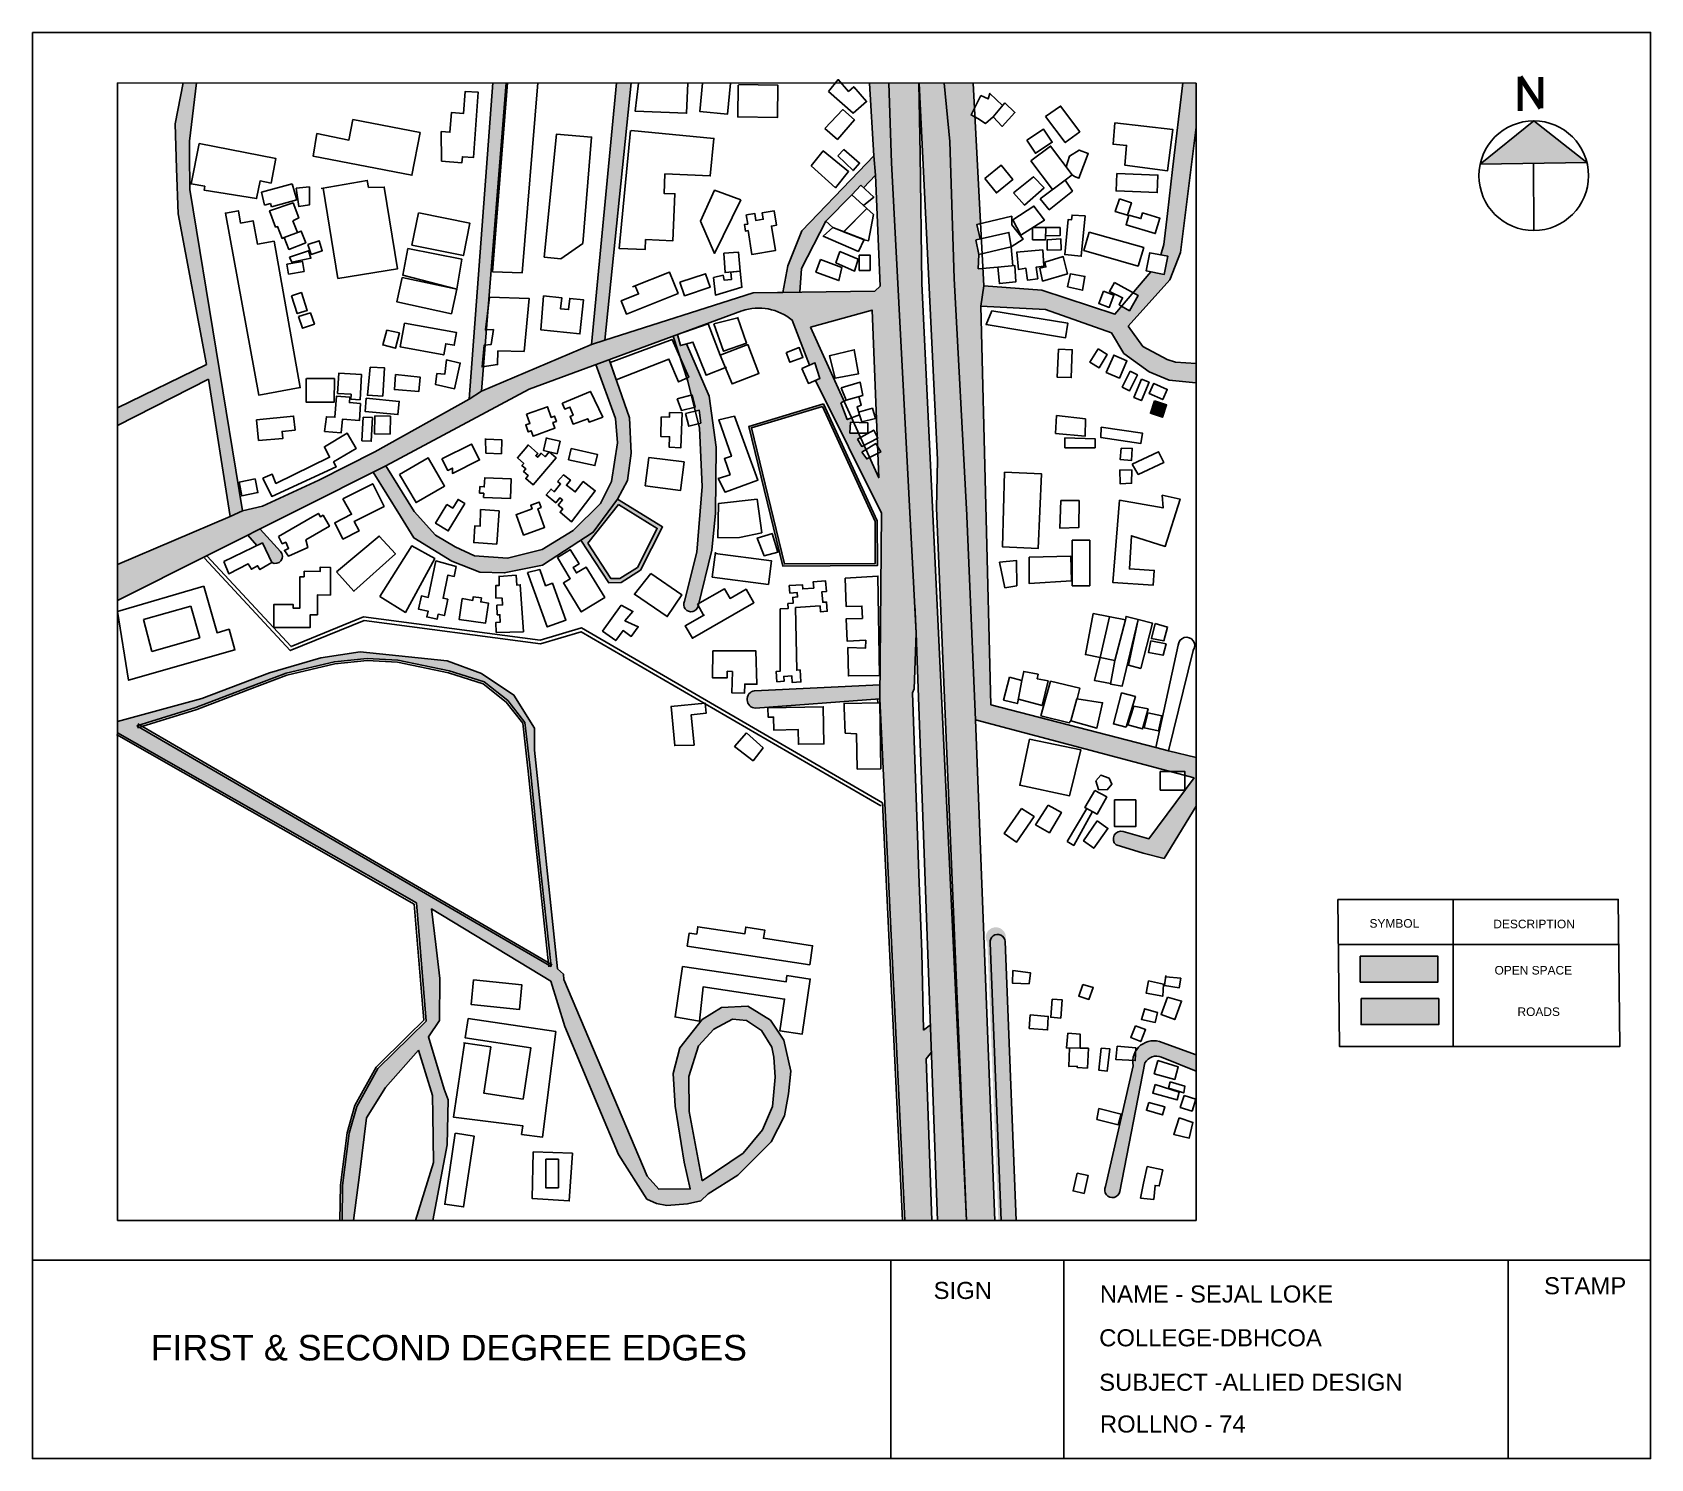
# Model space of a CAD drawing. Header units: millimetres. Extents: x -75360 to 914439, y -5036 to 71141.
# Drawn here: x 633094 to 671004, y -4400 to 29032 of the extents above; entities that cross this region are included whole.
import ezdxf

# ---------------------------------------------------------------- set-up
doc = ezdxf.new("R2010")
doc.units = ezdxf.units.MM
doc.styles.get("Standard").update_dxf_attribs({"font": 'arial.ttf'})

msp = doc.modelspace()

# ---------------------------------------------------------------- texts
at = {"attachment_point": 1}
for s, insert, char_height in [('SYMBOL', (664419, 8246), 200), ('DESCRIPTION', (667320, 8232), 200), ('OPEN SPACE', (667348, 7148), 200), (' ROADS', (667808, 6176), 200), ('SIGN', (654207, -257), 400), ('NAME - SEJAL LOKE', (658102, -340), 400), ('STAMP', (668508, -147), 400), ('FIRST & SECOND DEGREE EDGES', (635863, -1499), 600), ('COLLEGE-DBHCOA', (658086, -1367), 400), ('SUBJECT -ALLIED DESIGN', (658086, -2409), 400), ('ROLLNO - 74', (658102, -3388), 400)]:
    msp.add_mtext(s, dxfattribs=dict(at, insert=insert, char_height=char_height))

# ---------------------------------------------------------------- hatches: boundary and pattern name
at = {"true_color": 0xf8f6b0}
h = msp.add_hatch(color=51, dxfattribs=at)
h.dxf.hatch_style = 1
h.paths.add_polyline_path([(636780, 25351), (636778, 26190), (636777, 26478), (636935, 27848), (636623, 27848), (636440, 26889), (636473, 25842), (636506, 24777), (637171, 21248), (635090, 20227), (635090, 19814), (637216, 20904), (637730, 17686), (638014, 17815)])
h.paths.add_polyline_path([(638428, 17390), (638140, 17246), (638354, 17001), (638483, 17063), (638703, 16603, 0.844105), (638908, 16865)])
h = msp.add_hatch(color=51, dxfattribs=at)
h.dxf.hatch_style = 1
h.paths.add_polyline_path([(656744, 22991), (655384, 23089), (655313, 22614), (656825, 22539), (658371, 21990), (658663, 21505), (659255, 21071), (659726, 20877), (660354, 20813), (660354, 21271), (659877, 21301), (659676, 21362), (659112, 21670), (658764, 22144), (659740, 23233), (659994, 23869), (660354, 26808), (660354, 27840), (660043, 27840), (659806, 25814), (659685, 24785), (659600, 24058), (659531, 23816), (659694, 23784), (659610, 23358), (659296, 23420), (658880, 22928), (658999, 22862), (658793, 22508), (658614, 22612), (658456, 22424)])
h.paths.add_polyline_path([(647120, 19172), (647086, 19998), (646603, 21360), (646291, 21245), (646756, 19979), (646805, 19413), (646659, 18505), (646402, 17992), (645762, 17353), (645040, 16907), (644221, 16704), (643450, 16762), (642999, 16975), (642539, 17246), (642037, 17804), (641371, 18871), (641080, 18725), (641714, 17693), (642027, 17182), (642924, 16639), (643575, 16382), (644149, 16362), (645048, 16542), (646235, 17315), (646799, 18092), (647032, 18524)])
h.paths.add_polyline_path([(649114, 19309), (648949, 20502), (648421, 21730), (648275, 21688), (648204, 21949), (648108, 21913), (648277, 21390), (648472, 20947), (648425, 20926), (648447, 20858), (648529, 20527), (648549, 20532), (648621, 20247), (648599, 20242), (648621, 20153), (648715, 20176), (648750, 19874), (648694, 19859), (648720, 19753), (648785, 18390), (648660, 16848), (648370, 15702, 1.121354), (648695, 15585), (648672, 15625), (648710, 15646), (649008, 16897), (649094, 17763)])
h.paths.add_polyline_path([(652949, 13741), (650008, 13598, 0.910234), (650036, 13192), (652946, 13409)])
h.paths.add_polyline_path([(645541, 6834), (645533, 6956), (645396, 7078), (644856, 12208), (644856, 12724), (644373, 13497), (643618, 14006), (642808, 14300), (640775, 14512), (639849, 14372), (638650, 14016), (637061, 13419), (635090, 12877), (635090, 12614), (642089, 8626), (642316, 5855), (641933, 5479), (641189, 4748), (640693, 3857), (640514, 3230), (640359, 2006), (640350, 1185), (640618, 1185), (640755, 2254), (640925, 3586), (641367, 4299), (642142, 5174), (642468, 4113), (642476, 3656), (642494, 2542), (642070, 1185), (642479, 1185), (642809, 2959), (642838, 4009), (642740, 4260), (642370, 5484), (642634, 5867), (642643, 6853), (642547, 7652), (642446, 8486), (645236, 6789), (645564, 5727), (646365, 3823), (646827, 2726), (647490, 1685), (647716, 1584), (647956, 1536), (648441, 1570), (648754, 1646), (648922, 1810), (649623, 2242), (650402, 3024), (650713, 3637), (650808, 4150), (650861, 4681), (650699, 5413), (650388, 5877), (649852, 6206), (649238, 6173), (648783, 5892), (648261, 5233), (648108, 4630), (648154, 3859), (648360, 2553), (648507, 1921), (647768, 1913), (647493, 2218)])
h.paths.add_polyline_path([(645246, 7132), (635542, 12780), (636926, 13204), (638172, 13682), (639040, 14015), (640171, 14280), (640933, 14358), (641654, 14317), (642859, 14067), (643679, 13806), (644233, 13367), (644630, 12855), (644760, 11719), (644922, 10133)], flags=16)
h.paths.add_polyline_path([(648472, 4559), (648696, 5277), (649058, 5665), (649494, 5899), (649824, 5867), (650178, 5638), (650416, 5243), (650463, 5007), (650492, 4545), (650432, 3858), (650202, 3311), (649743, 2764), (648786, 2110), (648483, 3738)], flags=16)
h.paths.add_polyline_path([(644191, 27845), (643884, 27846), (643326, 20435), (643619, 20625), (643664, 21194), (643630, 21188), (643681, 21700), (643704, 21703), (643733, 22058), (643708, 22057), (643780, 22653)])
h.paths.add_polyline_path([(647124, 27845), (646778, 27845), (646192, 21712), (646506, 21813)])
h.paths.add_polyline_path([(651685, 24603), (652291, 25224), (652499, 25451), (652566, 25390), (652847, 25687), (652808, 26135), (652458, 25770), (651121, 24377), (650793, 23557), (650675, 22937), (651075, 22942), (651115, 23495)])
at = {"true_color": 0xf7f281}
h = msp.add_hatch(color=51, dxfattribs=at)
h.dxf.hatch_style = 1
h.paths.add_polyline_path([(649715, 22505, -0.25843), (650895, 22286), (651298, 21231), (651427, 21287), (651544, 20919), (651441, 20875), (652984, 17759), (652946, 13409), (653530, 1185), (654163, 1185), (654029, 4973), (654158, 5130), (654134, 5770), (653973, 5640), (653928, 7468), (653861, 9305), (653710, 13553), (653752, 13647), (653800, 14950), (653765, 15615), (653222, 25974), (653154, 27843), (652703, 27843), (652808, 26135), (652847, 25687), (652952, 23081), (652829, 22963), (649980, 22928), (646506, 21813), (646192, 21712), (643619, 20625), (643326, 20435), (641116, 19201), (639801, 18533), (638481, 17925), (638014, 17815), (637730, 17686), (635090, 16556), (635090, 15711), (641371, 18871), (644735, 20672)])
h.paths.add_polyline_path([(651320, 22125), (652764, 22521), (652882, 19564), (652903, 19523), (652884, 19514), (652892, 19326), (652969, 19198), (652898, 19163), (652921, 18593), (652707, 19066), (652641, 19033), (652525, 19195), (652622, 19254), (652576, 19355), (652523, 19328), (652423, 19494), (652494, 19534), (652447, 19639), (652246, 19639), (652256, 19891), (652334, 19889), (652286, 19995), (652182, 19955), (652030, 20345), (652108, 20386)], flags=16)
h.paths.add_polyline_path([(652349, 21594), (652450, 21029), (651898, 20930), (651769, 21449)], flags=0)
h.paths.add_polyline_path([(652043, 20696), (652483, 20833), (652546, 20521), (652161, 20414)], flags=0)
h = msp.add_hatch(color=51, dxfattribs=at)
h.dxf.hatch_style = 1
h.paths.add_polyline_path([(653932, 23144), (653888, 26173), (653864, 27842), (653154, 27843), (653222, 25974), (653800, 14950), (654301, 1185), (654980, 1185)])
h.paths.add_polyline_path([(655189, 12919), (654976, 17876), (654692, 23261), (654588, 26471), (654455, 27842), (653871, 27842), (654101, 23049), (654295, 19014), (654272, 17876), (654980, 1185), (655642, 1185)])
h = msp.add_hatch(color=51, dxfattribs=at)
h.dxf.hatch_style = 1
h.paths.add_polyline_path([(655384, 23089), (655363, 23500), (655253, 23490), (655269, 23827), (655193, 24169), (655295, 24192), (655220, 24530), (655308, 24551), (655179, 27046), (655083, 27095), (655168, 27259), (655137, 27842), (654455, 27842), (654588, 26471), (654692, 23261), (654976, 17876), (655189, 12919), (659744, 11708), (660092, 11708), (660093, 11615), (660308, 11558), (659252, 10129), (658647, 10300, 0.804471), (658480, 9988), (659113, 9796), (659607, 9670), (660354, 10896), (660354, 12036), (659713, 12193), (659412, 12266), (655550, 13269), (655313, 22614)])
at = {"true_color": 0x000000}
h = msp.add_hatch(color=18, dxfattribs=at)
h.dxf.hatch_style = 1
h.paths.add_polyline_path([(668266, 26957), (667010, 25941), (669513, 25983)])
at = {"true_color": 0x139b48}
h = msp.add_hatch(color=114, dxfattribs=at)
h.dxf.hatch_style = 1
h.paths.add_polyline_path([(651629, 20325), (649879, 19796), (650673, 16523), (652891, 16533), (652886, 17581)])
h.paths.add_polyline_path([(651602, 20264), (652836, 17570), (652840, 16584), (650713, 16574), (649940, 19762)], flags=16)
at = {"true_color": 0x000000}
h = msp.add_hatch(color=18, dxfattribs=at)
h.dxf.hatch_style = 1
h.paths.add_polyline_path([(659666, 20301), (659380, 20394), (659285, 20104), (659571, 20010)])
at = {"true_color": 0x139b48}
h = msp.add_hatch(color=114, dxfattribs=at)
h.dxf.hatch_style = 1
h.paths.add_polyline_path([(646799, 18092), (646235, 17315), (645946, 17127), (646595, 16131), (646887, 16139), (647340, 16422), (647859, 17441)])
h.paths.add_polyline_path([(647734, 17406), (647267, 16489), (646858, 16233), (646646, 16227), (646103, 17060), (646823, 17966)], flags=16)
at = {"true_color": 0xf7f281}
h = msp.add_hatch(color=51, dxfattribs=at)
h.dxf.hatch_style = 1
edge = h.paths.add_edge_path()
edge.add_arc((655664, 7820), 235, 338.4623, 572.6701)
edge.add_line((655466, 7693), (655724, 1190))
edge.add_line((655724, 1190), (656138, 1196))
edge.add_line((656138, 1196), (655883, 7733))
h.paths.add_polyline_path([(666040, 6382), (664221, 6382), (664221, 5776), (666040, 5776)])
at = {"true_color": 0x139b48}
h = msp.add_hatch(color=114, dxfattribs=at)
h.dxf.hatch_style = 1
h.paths.add_polyline_path([(666022, 7376), (664203, 7376), (664203, 6770), (666022, 6770)])
at = {"true_color": 0xf8f6b0}
h = msp.add_hatch(color=51, dxfattribs=at)
h.dxf.hatch_style = 1
h.paths.add_polyline_path([(659560, 5355, 0.378446), (658943, 5157), (658930, 4931), (658875, 4935, 0.06348), (658884, 4811), (658234, 1980, 1.147601), (658572, 1864), (659159, 4881, -0.375622), (659546, 5013), (660354, 4682), (660354, 5062)])

# ---------------------------------------------------------------- linework, layer by layer
for p, q in [((635090, 27848), (660354, 27840)), ((635090, 1185), (635090, 27848)), ((660354, 27840), (660354, 1185)), ((652808, 26135), (652847, 25687)), ((638461, 25283), (639183, 25485)), ((639183, 25485), (639288, 25108)), ((638530, 24981), (638461, 25283)), ((639288, 25108), (638694, 24942)), ((638672, 25021), (638530, 24981)), ((638694, 24942), (638672, 25021)), ((655384, 23089), (655313, 22614)), ((649061, 22199), (649620, 22340)), ((646192, 21712), (646506, 21813)), ((637171, 21248), (635090, 20227)), ((637216, 20904), (635090, 19814)), ((643326, 20435), (643619, 20625)), ((652030, 20345), (652161, 20414)), ((646103, 17060), (646823, 17966)), ((637730, 17686), (635090, 16556)), ((637730, 17686), (638014, 17815)), ((637137, 16741), (637184, 16764)), ((635699, 15272), (636809, 15585)), ((636809, 15585), (637019, 14837)), ((635889, 14519), (635699, 15272)), ((637019, 14837), (635889, 14519)), ((659412, 12266), (659713, 12193)), ((653011, 10975), (653015, 10903)), ((666376, 8707), (666376, 5262)), ((663674, 7650), (670244, 7650)), ((660354, 1185), (635090, 1185)), ((633094, 255), (671004, 255)), ((653206, 255), (653206, -4400)), ((657255, 255), (657255, -4400)), ((667668, 255), (667668, -4400))]:
    msp.add_line(p, q)
at = {"color": 18, "lineweight": 211, "true_color": 0x000000}
for p, q in [((667947, 27990), (667947, 27191)), ((667947, 27990), (668431, 27253)), ((668431, 27253), (668431, 27984))]:
    msp.add_line(p, q, dxfattribs=at)
at = {"color": 18, "true_color": 0x000000}
for p, q in [((667010, 25941), (668266, 26957)), ((668266, 26957), (669513, 25983)), ((667010, 25941), (669513, 25983)), ((668261, 25962), (668266, 24388))]:
    msp.add_line(p, q, dxfattribs=at)
for points in [[(633094, 29032), (671004, 29032), (671004, -4400), (633094, -4400)], [(652464, 23812), (652717, 23812), (652717, 23451), (652464, 23451)], [(651602, 20264), (649940, 19762), (650713, 16574), (652840, 16584), (652836, 17570)], [(657455, 17126), (657863, 17126), (657863, 16060), (657455, 16060)], [(659516, 11708), (660092, 11708), (660095, 11270), (659516, 11270)], [(658447, 11041), (658941, 11041), (658941, 10415), (658447, 10415)], [(663674, 8707), (670244, 8707), (670283, 5262), (663712, 5262)], [(664203, 7376), (666022, 7376), (666022, 6770), (664203, 6770)], [(664221, 6382), (666040, 6382), (666040, 5776), (664221, 5776)], [(645121, 2619), (645419, 2619), (645419, 1948), (645121, 1948)]]:
    msp.add_lwpolyline(points, close=True)
for points in [[(637171, 21248), (636506, 24777), (636473, 25842), (636440, 26889), (636623, 27848)], [(636780, 25351), (636778, 26190), (636777, 26478), (636935, 27848)], [(643326, 20435), (643884, 27846)], [(646192, 21712), (643619, 20625), (644191, 27845)], [(643872, 23418), (644565, 23393), (644935, 27845)], [(644227, 27845), (643872, 23418)], [(646192, 21712), (646778, 27845)], [(652829, 22963), (649980, 22928), (646506, 21813), (647124, 27845)], [(647294, 27844), (647217, 27183), (648421, 27134), (648450, 27844)], [(648795, 27844), (648730, 27177), (649377, 27114), (649447, 27844)], [(649632, 27793), (649620, 27051), (650547, 27035), (650559, 27793), (649633, 27808)], [(651121, 24377), (652458, 25770), (652808, 26135), (652703, 27843)], [(651742, 27649), (651974, 27924), (652213, 27649), (652335, 27755), (652637, 27408), (652326, 27138), (651742, 27649)], [(654301, 1185), (653800, 14950), (653222, 25974), (653154, 27843)], [(654980, 1185), (653932, 23144), (653888, 26173), (653864, 27842)], [(653871, 27842), (654101, 23049), (654295, 19014), (654272, 17876), (654980, 1185)], [(654455, 27842), (654588, 26471), (654692, 23261), (654977, 17857)], [(655384, 23089), (655137, 27842)], [(659531, 23816), (659600, 24058), (659685, 24785), (659806, 25814), (660044, 27845)], [(642680, 26011), (643156, 25976), (643167, 26115), (643427, 26096), (643539, 27626), (643233, 27648), (643195, 27130), (642911, 27151), (642877, 26691), (642672, 26706), (642680, 26011)], [(655317, 27550), (655083, 27095), (655242, 27013), (655426, 26897), (655599, 27052)], [(655317, 27550), (655483, 27472), (655524, 27600), (655821, 27314)], [(655875, 27377), (656113, 27151), (655809, 26829), (655599, 27052), (655875, 27377)], [(656826, 27058), (657183, 27303), (657632, 26704), (657291, 26448), (656826, 27058)], [(639758, 26662), (639674, 26129), (641985, 25682), (642178, 26682), (640603, 26986), (640511, 26505), (639758, 26662)], [(651657, 26779), (651952, 26522), (652353, 26983), (652081, 27220), (651657, 26779)], [(645084, 23764), (645470, 23726), (645992, 24086), (646193, 26577), (645372, 26644), (645084, 23764)], [(647120, 26734), (649061, 26545), (648976, 25666), (647911, 25712), (647891, 25258), (648148, 25247), (648100, 24147), (647459, 24176), (647448, 23942), (646839, 23969), (647107, 26735)], [(656390, 26501), (656783, 26761), (656985, 26457), (656592, 26197), (656390, 26501)], [(658450, 26913), (658410, 26408), (658727, 26383), (658690, 25918), (659687, 25788), (659813, 26751), (658450, 26913)], [(659994, 23869), (660354, 26808)], [(636998, 26430), (638798, 26074), (638685, 25499), (638429, 25550), (638347, 25134), (637116, 25334), (637131, 25426), (636810, 25478), (636998, 26430)], [(651339, 25903), (651620, 26251), (652215, 25770), (651907, 25388), (651339, 25903)], [(651966, 26141), (652107, 26285), (652471, 25966), (652320, 25793), (651966, 26141)], [(656487, 26022), (656947, 26365), (657451, 25689), (657285, 25568)], [(657311, 25876), (657389, 26131), (657617, 26273), (657828, 26194), (657612, 25614), (657510, 25652), (657451, 25689)], [(655404, 25608), (655786, 25919), (656060, 25580), (655678, 25270), (655404, 25608)], [(656487, 26022), (656995, 25350)], [(639276, 25382), (639585, 25408), (639585, 24988), (639336, 24952), (639276, 25382)], [(639861, 25369), (640940, 25563), (640970, 25398), (641336, 25404), (641649, 23492), (640250, 23263), (639904, 25376)], [(652499, 25451), (652291, 25224)], [(652499, 25451), (652809, 25170), (652568, 24970)], [(652566, 25390), (652847, 25687), (652952, 23081), (652829, 22963)], [(656080, 25271), (656546, 25649), (656796, 25391), (656336, 24985), (656080, 25271)], [(656705, 25132), (656917, 24872), (657458, 25312), (657285, 25568), (656705, 25132)], [(658498, 25727), (658482, 25315), (659447, 25276), (659463, 25686), (658498, 25727)], [(643326, 20435), (641116, 19201), (639801, 18533), (638481, 17925), (638014, 17815), (636780, 25351)], [(638993, 24221), (638942, 24202), (638837, 24480), (638793, 24466), (638651, 24848), (639201, 25032), (639334, 24682), (639198, 24617)], [(649692, 25105), (649073, 23852), (648747, 24608), (649077, 25329), (649692, 25105)], [(652291, 25224), (652643, 24902), (652102, 24360), (651844, 24460), (651685, 24603), (652291, 25224)], [(658559, 25126), (658841, 25038), (658749, 24743), (658461, 24832), (658559, 25126)], [(638756, 24139), (639370, 20705), (638396, 20530), (637617, 24794), (637919, 24849), (637972, 24562), (638265, 24615), (638365, 24069), (638756, 24139)], [(642147, 24801), (643345, 24558), (643191, 23799), (641986, 24044), (642139, 24802)], [(649825, 24756), (650015, 24786), (650041, 24625), (650217, 24653), (650193, 24805), (650469, 24849), (650523, 24510), (650408, 24491), (650500, 23915), (649948, 23827), (649859, 24384), (649798, 24375), (649774, 24525), (649852, 24537), (649817, 24754)], [(652643, 24902), (652795, 24765), (652683, 24147), (652579, 24166), (652097, 24354), (652643, 24902)], [(656022, 24006), (656301, 24183), (656042, 24523), (656037, 24721), (655220, 24530), (655295, 24192)], [(656060, 24638), (656556, 24959), (656802, 24627), (656252, 24280), (656060, 24638)], [(657759, 24730), (657664, 23785), (657279, 23823), (657362, 24648), (657439, 24640), (657450, 24748), (657759, 24730)], [(658784, 24750), (659063, 24666), (659103, 24798), (659509, 24675), (659400, 24315), (658715, 24522), (658784, 24750)], [(638993, 24221), (639103, 23943), (639499, 24100), (639391, 24372), (638993, 24221)], [(639198, 24617), (639303, 24338)], [(649980, 22928), (650675, 22937), (650793, 23557), (651121, 24377)], [(651075, 22942), (651115, 23495), (651685, 24603)], [(651844, 24460), (652582, 24173), (652446, 23899), (651622, 24251), (651844, 24460)], [(655200, 24171), (655971, 24343), (656022, 24006), (655269, 23827), (655193, 24169)], [(656527, 24454), (656524, 24172), (656830, 24169), (656833, 24456), (656527, 24454)], [(656831, 24263), (657172, 24272), (657169, 24455), (656833, 24456)], [(657854, 24346), (657727, 23917), (658998, 23554), (659131, 23986), (657854, 24346)], [(639120, 23762), (639170, 23648), (639620, 23737), (639559, 23914), (639120, 23762)], [(639545, 24062), (639809, 24148), (639886, 23911), (639628, 23827), (639545, 24062)], [(641890, 23968), (641773, 23339), (643037, 23016), (643158, 23712), (641890, 23968)], [(652009, 23897), (652437, 23714), (652355, 23438), (651918, 23632), (652009, 23897)], [(656022, 24006), (656061, 23560)], [(656149, 23878), (656765, 23934), (656787, 23551), (656608, 23526), (656646, 23256), (656409, 23223), (656370, 23501), (656194, 23476), (656157, 23878)], [(656864, 24172), (656869, 23928), (657197, 23936), (657191, 24192), (656864, 24172)], [(639055, 23601), (639095, 23367), (639459, 23429), (639419, 23663), (639055, 23601)], [(649291, 23860), (649633, 23883), (649676, 23434), (649323, 23400), (649291, 23860)], [(651560, 23706), (651451, 23411), (651987, 23214), (652058, 23520), (651560, 23706)], [(655253, 23490), (655269, 23827)], [(655253, 23490), (655715, 23531)], [(655709, 23529), (656113, 23564), (656131, 23182), (655749, 23142), (655715, 23529)], [(656812, 23648), (657245, 23776), (657341, 23369), (656759, 23201), (656693, 23503), (656837, 23534), (656812, 23648)], [(658764, 22144), (659740, 23233), (659994, 23869)], [(659271, 23870), (659187, 23441), (659610, 23358), (659694, 23784), (659270, 23867)], [(641756, 23287), (641630, 22719), (642909, 22435), (643037, 23016), (641756, 23287)], [(647149, 23064), (648019, 23412), (648219, 22912), (647012, 22430), (646889, 22739), (647294, 22901), (647218, 23091)], [(648264, 23179), (648371, 22857), (648969, 23056), (648864, 23372), (648264, 23179)], [(649048, 23287), (649273, 23340), (649301, 23220), (649470, 23238), (649453, 23411), (649676, 23434), (649715, 23056), (649094, 22874), (649048, 23287)], [(655384, 23089), (656744, 22991), (658456, 22424), (659296, 23420)], [(657411, 23378), (657346, 23070), (657696, 22987), (657751, 23313), (657410, 23371)], [(658445, 23167), (658324, 22960), (658634, 22812), (658555, 22646), (658793, 22508), (658999, 22862), (658445, 23167)], [(639164, 22858), (639397, 22933), (639533, 22515), (639300, 22439), (639164, 22858)], [(643801, 22828), (644732, 22793), (644612, 21553), (643999, 21564), (643993, 21246), (643630, 21188), (643681, 21700), (643844, 21719), (643894, 22064), (643708, 22057), (643801, 22828)], [(645068, 22855), (645496, 22811), (645469, 22551), (645655, 22532), (645682, 22796), (646002, 22764), (645921, 21963), (645007, 22056), (645068, 22855)], [(658187, 22963), (658077, 22679), (658321, 22585), (658432, 22871), (658187, 22963)], [(649711, 22503), (644735, 20672), (641371, 18871), (635090, 15711)], [(639328, 22374), (639425, 22097), (639700, 22193), (639608, 22457), (639328, 22374)], [(651320, 22125), (652764, 22521), (652921, 18593), (651320, 22125)], [(655550, 13269), (655313, 22614), (656825, 22539), (658371, 21990), (658663, 21505), (659255, 21071), (659726, 20877), (660350, 20813)], [(655568, 22508), (657354, 22212), (657298, 21873), (655438, 22181), (655568, 22508)], [(641399, 22053), (641693, 21991), (641599, 21629), (641300, 21706), (641399, 22053)], [(641815, 22219), (641712, 21658), (642732, 21471), (642779, 21732), (642976, 21696), (643030, 21995), (641815, 22217)], [(649210, 21467), (649853, 21715), (650115, 21036), (649484, 20793), (649210, 21467), (648929, 22196), (648204, 21949), (648275, 21688), (648568, 21771), (648875, 20993), (649355, 21185)], [(649616, 22353), (649821, 21747), (649287, 21558), (649061, 22199)], [(658764, 22144), (659112, 21670), (659676, 21362), (659877, 21301), (660354, 21271)], [(646627, 21290), (648081, 21833), (648472, 20947), (648230, 20839), (648005, 21375), (646771, 20884), (646627, 21290)], [(650759, 21531), (651058, 21643), (651145, 21411), (650841, 21298), (650754, 21530)], [(658060, 21614), (657867, 21301), (658082, 21168), (658274, 21479), (658059, 21612)], [(641080, 18725), (641714, 17693), (642027, 17182), (642924, 16639), (643575, 16382), (644149, 16362), (645048, 16542), (646235, 17315), (646799, 18092), (647032, 18524), (647120, 19172), (647086, 19998), (646603, 21360)], [(646291, 21245), (646756, 19979), (646805, 19413), (646659, 18505), (646402, 17992), (645762, 17353), (645040, 16907), (644221, 16704), (643450, 16762), (642999, 16975), (642539, 17246), (642037, 17804), (641371, 18871)], [(642572, 21037), (642754, 21016), (642793, 21353), (643118, 21280), (642983, 20678), (642537, 20778), (642567, 21038)], [(651118, 21152), (651427, 21287), (651544, 20919), (651274, 20804), (651118, 21152)], [(651761, 21447), (652349, 21594), (652450, 21029), (651898, 20930), (651769, 21449)], [(657136, 21605), (657454, 21593), (657431, 20941), (657100, 20953), (657136, 21605)], [(658419, 21445), (658252, 21062), (658560, 20928), (658736, 21330), (658426, 21466), (658419, 21445)], [(637730, 17686), (637216, 20904)], [(639512, 20921), (640170, 20918), (640167, 20364), (639505, 20367), (639508, 20921)], [(640238, 20568), (640562, 20548), (640554, 20434), (640770, 20420), (640806, 21009), (640273, 21042), (640238, 20568)], [(641007, 21187), (641339, 21169), (641302, 20505), (640944, 20525), (641007, 21187)], [(641603, 21014), (641577, 20658), (642151, 20615), (642176, 20953), (641603, 21014)], [(652946, 13409), (652984, 17759), (651441, 20875)], [(658811, 21087), (658625, 20718), (658797, 20631), (658983, 21002), (658811, 21089)], [(659077, 20900), (658898, 20475), (659074, 20401), (659254, 20830), (659079, 20903)], [(640782, 20336), (640521, 20353), (640530, 20481), (640216, 20502), (640183, 20009), (639984, 20023), (639936, 19678)], [(645510, 20342), (646168, 20615), (646457, 20013), (646134, 19895), (646106, 19973), (645762, 19848), (645691, 20027), (645762, 20056), (645685, 20249), (645564, 20201), (645507, 20340)], [(648199, 20443), (648549, 20532), (648621, 20247), (648297, 20165), (648199, 20443)], [(652030, 20345), (652182, 19955), (652467, 20066), (652414, 20253), (652510, 20296), (652455, 20496)], [(652043, 20696), (652483, 20833), (652546, 20521), (652161, 20414), (652043, 20696)], [(659365, 20809), (659257, 20566), (659575, 20426), (659680, 20664), (659363, 20804)], [(639936, 19678), (640331, 19647), (640356, 19962), (640754, 19931), (640782, 20336)], [(640911, 20455), (641688, 20381), (641659, 20071), (640892, 20144), (640911, 20455)], [(644673, 20081), (645158, 20257), (645249, 20008), (645326, 20036), (645370, 19914), (645289, 19884), (645337, 19753), (644824, 19566), (644778, 19692), (644711, 19668), (644651, 19831), (644749, 19866), (644673, 20081)], [(647829, 20017), (648019, 20011), (648023, 20120), (648313, 20111), (648287, 19296), (648013, 19305), (648021, 19554), (647814, 19561), (647828, 20017)], [(648392, 20096), (648472, 19799), (648750, 19874), (648715, 20176), (648392, 20096)], [(651629, 20325), (649879, 19796), (650673, 16523), (652891, 16533), (652886, 17581), (651629, 20325)], [(652467, 20066), (652523, 19906), (652847, 19983), (652775, 20220), (652449, 20129)], [(659380, 20394), (659285, 20104), (659571, 20010), (659666, 20301), (659380, 20394)], [(638348, 19948), (639212, 20039), (639247, 19710), (638945, 19678), (638962, 19512), (638393, 19467), (638342, 19947)], [(640843, 20014), (641060, 20002), (641031, 19449), (640815, 19461), (640843, 20014)], [(641117, 20040), (641483, 20032), (641474, 19614), (641106, 19622), (641115, 20040)], [(649438, 18657), (649161, 18572), (649321, 18255), (650089, 18536), (649541, 20034), (649173, 19947), (649470, 19095), (649308, 19040), (649438, 18657)], [(652256, 19891), (652246, 19639), (652669, 19638), (652669, 19878), (652256, 19891)], [(657087, 20054), (657064, 19632), (657756, 19566), (657765, 19971), (657087, 20054)], [(658136, 19775), (658124, 19537), (659064, 19396), (659100, 19638), (658136, 19775)], [(638494, 18586), (638709, 18676), (638799, 18461), (640056, 19072), (639936, 19320), (640468, 19638), (640681, 19281), (640151, 18965), (640214, 18851), (638701, 18154), (638494, 18586)], [(642686, 19034), (642823, 18762), (642934, 18817), (642935, 18693), (643569, 19010), (643383, 19382), (642686, 19034)], [(643714, 19494), (644095, 19478), (644082, 19156), (643719, 19170), (643711, 19513)], [(644676, 19317), (644456, 19059), (644607, 18929), (644564, 18878), (644653, 18802), (644600, 18740), (644712, 18644), (644651, 18572), (644825, 18423), (645365, 19057), (645199, 19198), (645103, 19086), (645010, 19165), (644932, 19073), (644887, 19108), (644935, 19162), (644711, 19362), (644676, 19317)], [(645140, 19534), (645069, 19229), (645387, 19155), (645455, 19449), (645137, 19523)], [(652423, 19494), (652523, 19328), (652903, 19523), (652806, 19711), (652423, 19494)], [(652525, 19195), (652851, 19392), (652969, 19198), (652641, 19033), (652525, 19195)], [(657282, 19531), (657282, 19296), (657989, 19296), (657989, 19505), (657282, 19531)], [(641697, 18671), (642365, 19059), (642749, 18397), (642081, 18009), (641697, 18671)], [(645713, 19281), (645654, 19013), (646274, 18878), (646330, 19140), (645713, 19281)], [(647539, 19069), (648363, 18963), (648278, 18297), (647452, 18403), (647538, 19069)], [(658597, 19289), (658579, 19016), (658843, 18998), (658862, 19280), (658597, 19289)], [(658859, 18912), (659000, 18669), (659597, 18947), (659478, 19201), (658859, 18912)], [(643690, 18599), (643681, 18379), (643577, 18383), (643571, 18232), (643669, 18228), (643665, 18131), (644291, 18105), (644311, 18563), (643690, 18589)], [(645399, 18504), (645468, 18448), (645319, 18265), (645244, 18327), (645132, 18190), (645356, 18007), (645451, 18124), (645514, 18073), (645413, 17950), (645520, 17862), (645455, 17783), (645726, 17561), (646279, 18288), (645998, 18501), (645813, 18258), (645605, 18416), (645698, 18538), (645538, 18659), (645399, 18504)], [(655866, 18723), (656738, 18681), (656654, 16930), (655821, 16970), (655866, 18723)], [(658568, 18778), (658851, 18772), (658845, 18463), (658574, 18451), (658568, 18778)], [(637942, 18487), (638313, 18563), (638379, 18244), (637998, 18165), (637942, 18487)], [(640363, 18097), (641067, 18450), (641332, 17921), (640634, 17570), (640748, 17345), (640368, 17154), (640176, 17537), (640573, 17736), (640363, 18097)], [(642801, 17965), (642942, 17879), (643066, 18083), (643224, 17987), (642835, 17346), (642539, 17525), (642801, 17965)], [(643593, 17844), (644026, 17814), (643972, 17036), (643433, 17074), (643460, 17467), (643587, 17458), (643593, 17844)], [(644420, 17724), (644800, 17866), (644769, 17949), (644965, 18022), (645011, 17896), (644936, 17866), (645095, 17427), (644603, 17248), (644428, 17727)], [(646799, 18092), (647859, 17441), (647340, 16422), (646887, 16139), (646595, 16131), (645946, 17127)], [(646823, 17966), (647734, 17406), (647267, 16489), (646858, 16233), (646646, 16227), (646103, 17060)], [(649154, 17180), (649658, 17193), (650180, 17304), (650072, 18089), (649164, 17986), (649154, 17180)], [(654976, 17876), (655189, 12919)], [(657191, 18061), (657614, 18056), (657607, 17422), (657166, 17407), (657191, 18061)], [(658561, 18068), (659581, 17884), (659562, 18181), (659982, 18091), (659633, 16983), (658839, 17233), (658792, 16454), (659374, 16419), (659353, 16077), (658408, 16134), (658561, 18068)], [(638863, 17217), (638946, 17043), (639029, 17082), (639097, 16937), (638997, 16890), (639097, 16750), (639549, 16957), (639503, 17135), (640053, 17454), (639903, 17712), (639842, 17677), (639796, 17757), (639660, 17678), (638863, 17217)], [(637578, 16629), (638483, 17063), (638703, 16603), (638423, 16438), (638368, 16531), (638225, 16447), (638151, 16573), (637695, 16340), (637578, 16629)], [(638354, 17001), (638140, 17246)], [(640215, 16386), (640625, 15931), (641597, 16806), (641220, 17225), (640215, 16386)], [(650430, 17287), (650075, 17179), (650234, 16763), (650559, 16851), (650426, 17285)], [(641234, 15810), (641831, 15435), (642522, 16699), (641980, 16996), (641234, 15810)], [(645696, 16909), (645902, 16572), (645762, 16487), (645840, 16361), (646065, 16499), (646502, 15786), (645951, 15448), (645534, 16127), (645696, 16226), (645393, 16720), (645697, 16907)], [(649096, 16849), (649020, 16262), (650338, 16090), (650411, 16643), (649092, 16815)], [(656442, 16732), (657419, 16757), (657434, 16177), (656448, 16111), (656442, 16732)], [(639458, 16403), (639835, 16392), (639839, 16497), (640080, 16488), (640077, 15843), (639771, 15845), (639771, 15381), (639604, 15381), (639604, 15082), (638754, 15082), (638754, 15623), (639201, 15623), (639201, 15538), (639362, 15538), (639362, 16273), (639460, 16273), (639458, 16403)], [(643024, 16509), (642976, 16280), (642829, 16311), (642714, 15766), (642826, 15743), (642745, 15361), (642597, 15392), (642573, 15277), (642333, 15328), (642362, 15465), (642143, 15511), (642209, 15821), (642367, 15788), (642547, 16642), (643024, 16509)], [(644026, 16293), (644026, 16064), (643949, 16064), (643949, 15774), (644100, 15768), (644108, 15610), (643978, 15603), (643983, 15380), (644046, 15382), (644051, 15205), (643954, 15202), (643960, 14966), (644596, 14981), (644523, 16083), (644440, 16077), (644425, 16306), (644026, 16280)], [(644693, 16369), (645156, 15097), (645592, 15256), (645278, 16119), (645116, 16060), (644978, 16440), (644693, 16369)], [(647583, 16345), (647199, 15860), (647967, 15338), (648312, 15846), (647583, 16345)], [(655749, 16617), (656147, 16653), (656153, 16059), (655877, 16013), (655749, 16617)], [(637109, 16054), (637422, 14959), (637702, 15039), (637840, 14558), (635348, 13845), (635090, 15457), (637109, 16054)], [(648839, 15382), (648387, 15121), (648555, 14830), (649998, 15662), (649815, 15979), (649438, 15762), (649306, 15990), (648672, 15625)], [(650971, 15548), (651546, 15587), (651555, 15452), (651714, 15463), (651699, 15679), (651608, 15672), (651592, 15918), (651694, 15924), (651678, 16173), (651388, 16154), (651398, 16004), (651141, 15987), (651135, 16084), (650825, 16064), (650840, 15888), (651011, 15902), (651020, 15797), (650908, 15788), (650919, 15653), (650793, 15642), (650796, 15526), (650613, 15517), (650616, 14060), (650519, 14053), (650536, 13811), (650704, 13823), (650696, 13936), (650882, 13950), (650893, 13794), (651099, 13808), (651079, 14086), (650999, 14080), (650971, 15548)], [(652138, 16239), (652162, 15572), (652529, 15585), (652540, 15296), (652157, 15282), (652181, 14763), (652617, 14783), (652608, 14595), (652199, 14610), (652210, 13948), (652941, 13960), (652902, 16288), (652138, 16239)], [(643166, 15758), (643095, 15269), (643707, 15180), (643776, 15654), (643599, 15680), (643613, 15774), (643422, 15802), (643409, 15717), (643166, 15758)], [(646890, 15604), (646452, 14997), (646762, 14774), (646933, 15011), (647124, 14874), (647287, 15101), (646975, 15242), (647162, 15460), (646890, 15604)], [(648672, 15625), (648819, 15370)], [(653752, 13647), (653800, 14950), (653765, 15615)], [(657945, 15407), (658704, 15263), (658453, 14311), (657764, 14449), (657945, 15407)], [(658331, 15334), (658108, 14380)], [(658453, 14311), (658348, 13755), (658625, 13709), (659002, 15267), (658717, 15342), (658704, 15263)], [(659002, 15267), (659336, 15180), (659060, 14121), (658771, 14197), (659002, 15267)], [(659398, 15177), (659311, 14822), (659603, 14772), (659688, 15093), (659398, 15177)], [(635090, 12877), (637061, 13419), (638650, 14016), (639849, 14372), (640775, 14512), (642808, 14300), (643618, 14006), (644373, 13497), (644856, 12724), (644856, 12208), (645396, 7078), (645533, 6956), (645541, 6834), (647493, 2218), (647768, 1913), (648507, 1921), (648360, 2553), (648154, 3859), (648108, 4630), (648261, 5233), (648783, 5892), (649238, 6173), (649852, 6206), (650388, 5877), (650699, 5413), (650861, 4681), (650808, 4150), (650713, 3637), (650402, 3024), (649623, 2242), (648922, 1810), (648754, 1646), (648441, 1570), (647956, 1536), (647716, 1584), (647490, 1685), (646827, 2726), (646365, 3823), (645564, 5727), (645236, 6789), (642446, 8486), (642547, 7652), (642643, 6853), (642634, 5867), (642370, 5484), (642740, 4260), (642838, 4009), (642809, 2959), (642479, 1185)], [(649037, 14535), (649025, 13905), (649370, 13899), (649373, 14057), (649493, 14054)], [(649493, 14054), (649483, 13549), (649778, 13544), (649782, 13756), (650066, 13750), (650044, 14533), (649037, 14535)], [(655550, 13269), (659412, 12266), (659938, 14666)], [(659296, 14772), (659653, 14700), (659581, 14430), (659241, 14495), (659296, 14772)], [(660286, 14545), (659713, 12193), (660354, 12036)], [(635542, 12780), (636926, 13204), (638172, 13682), (639040, 14015), (640171, 14280), (640933, 14358), (641654, 14317), (642859, 14067), (643679, 13806), (644233, 13367), (644630, 12855), (644760, 11719), (644922, 10133), (645246, 7132)], [(635557, 12732), (636943, 13156), (638190, 13635), (639055, 13967), (640179, 14230), (640934, 14307), (641648, 14267), (642846, 14018), (643655, 13760), (644196, 13332), (644582, 12836), (644710, 11713), (644872, 10127), (645196, 7127)], [(656277, 13837), (656320, 14053), (656654, 13987), (656633, 13879), (656887, 13829), (656753, 13252), (656192, 13404)], [(658108, 14379), (657978, 13836), (658350, 13766)], [(655982, 13915), (655846, 13382), (656171, 13299), (656277, 13837), (655982, 13915)], [(656946, 13826), (656719, 13008), (657386, 12848), (657427, 12911)], [(656946, 13826), (657634, 13658), (657573, 13410)], [(648053, 13233), (648855, 13309), (648877, 13071), (648528, 13038), (648595, 12324), (648143, 12315), (648057, 13234)], [(652113, 13197), (652135, 12608), (652404, 12589), (652416, 11762), (652967, 11770), (652944, 13314), (652109, 13302), (652113, 13197)], [(652900, 13313), (652895, 13407)], [(653530, 1185), (652946, 13409)], [(653973, 5640), (653928, 7468), (653861, 9305), (653710, 13553), (653752, 13647)], [(657564, 13412), (657422, 12894), (658034, 12726), (658165, 13317), (657564, 13412)], [(658717, 12745), (658421, 12822), (658611, 13547), (658933, 13463), (658717, 12745)], [(650327, 13195), (650331, 12980), (650456, 12982), (650461, 12678), (651034, 12688), (651040, 12345), (651636, 12355), (651621, 13226), (650327, 13195)], [(655189, 12919), (655642, 1185)], [(655189, 12919), (660308, 11558)], [(658895, 13240), (659232, 13173), (659100, 12703), (658758, 12799), (658895, 13240)], [(659228, 13084), (659551, 13013), (659473, 12659), (659140, 12732), (659228, 13084)], [(640300, 1186), (640309, 2010), (640465, 3240), (640646, 3877), (641148, 4779), (641898, 5515), (642264, 5875), (642040, 8596), (635065, 12571)], [(640350, 1185), (640359, 2006), (640514, 3230), (640693, 3857), (641189, 4748), (641933, 5479), (642316, 5855), (642089, 8626), (635090, 12614)], [(635542, 12780), (645246, 7132)], [(635568, 12824), (645271, 7176)], [(649827, 12613), (649543, 12296), (649979, 11959), (650211, 12259), (649827, 12613)], [(656452, 12464), (656224, 11385), (657394, 11138), (657655, 12218), (656452, 12464)], [(658004, 11487), (658122, 11621), (658316, 11554), (658384, 11408), (658269, 11274), (658066, 11283), (658004, 11487)], [(657987, 11263), (658262, 11111), (658038, 10705), (657749, 10864), (657987, 11263)], [(653479, 1183), (653011, 10975)], [(656266, 10837), (656561, 10649), (656149, 10053), (655857, 10255), (656266, 10837)], [(656889, 10914), (657201, 10749), (656919, 10269), (656595, 10459), (656889, 10914)], [(657335, 10066), (657799, 10836)], [(657335, 10066), (657488, 9974), (657926, 10767)], [(658036, 10554), (658291, 10373), (657960, 9909), (657721, 10079), (658036, 10554)], [(648436, 7614), (651305, 7175), (651373, 7621), (650220, 7797), (650249, 7991), (649805, 8059), (649781, 7899), (648683, 8067), (648657, 7895), (648483, 7921), (648436, 7614)], [(655883, 7723), (656139, 1185)], [(643425, 6825), (643375, 6242), (644503, 6126), (644562, 6705), (643425, 6825)], [(648136, 5958), (648719, 5852), (648807, 6656), (650717, 6374), (650606, 5624), (651125, 5547), (651316, 6841), (650772, 6922), (650751, 6775), (648327, 7133), (648154, 5955)], [(656064, 7041), (656053, 6747), (656443, 6732), (656474, 6990), (656064, 7041)], [(659649, 6926), (659612, 6694), (659961, 6637), (659997, 6860), (659645, 6896)], [(657706, 6716), (657606, 6437), (657847, 6364), (657945, 6647), (657706, 6716)], [(659242, 6803), (659188, 6510), (659576, 6438), (659590, 6725), (659242, 6803)], [(656988, 6374), (656952, 5946), (657185, 5926), (657221, 6354), (656988, 6374)], [(659152, 6151), (659077, 5895), (659401, 5827), (659450, 6060), (659150, 6147)], [(659683, 6418), (659534, 6011), (659857, 5892), (660017, 6327), (659683, 6418)], [(643194, 5345), (643831, 5251), (643670, 4165), (644589, 4029), (644768, 5232), (643235, 5460), (643303, 5916), (645355, 5611), (645047, 3136), (644555, 3198), (644581, 3404), (642958, 3605), (643216, 5342)], [(648786, 2110), (648483, 3738), (648472, 4559), (648696, 5277), (649058, 5665), (649494, 5899), (649824, 5867), (650178, 5638), (650416, 5243), (650463, 5007), (650492, 4545), (650432, 3858), (650202, 3311), (649743, 2764), (648786, 2110)], [(653973, 5640), (654134, 5770)], [(656466, 6003), (656449, 5686), (656878, 5650), (656892, 5964), (656466, 6003)], [(658937, 5747), (658825, 5468), (659058, 5374), (659173, 5659), (658937, 5747)], [(657348, 5575), (657318, 5229), (657638, 5223), (657644, 5549), (657348, 5575)], [(642142, 5174), (641367, 4299), (640925, 3586), (640755, 2254), (640618, 1185)], [(642142, 5174), (642468, 4113), (642476, 3656), (642494, 2542), (642070, 1185)], [(654029, 4973), (654158, 5130)], [(654029, 4973), (654163, 1185)], [(657393, 5228), (657371, 4792), (657572, 4799), (657573, 4766), (657809, 4753), (657835, 5220), (657638, 5224)], [(658135, 5220), (658075, 4708), (658273, 4685), (658334, 5207), (658135, 5220)], [(658506, 5268), (658472, 4957), (658930, 4931), (658947, 5228), (658506, 5268)], [(659463, 4933), (659376, 4623), (659856, 4488), (659939, 4783), (659463, 4933)], [(659397, 4369), (659341, 4168), (659910, 4009), (659961, 4192), (659397, 4369)], [(659748, 4434), (659712, 4285), (660066, 4174), (660094, 4329), (659748, 4434)], [(658078, 3810), (658032, 3553), (658532, 3425), (658597, 3678), (658078, 3810)], [(659247, 3948), (659193, 3768), (659566, 3657), (659623, 3849), (659247, 3948)], [(660073, 4110), (659986, 3832), (660261, 3746), (660348, 4025), (660073, 4110)], [(659958, 3587), (659831, 3199), (660197, 3113), (660283, 3480), (659958, 3587)], [(643005, 3226), (643442, 3161), (643197, 1499), (642755, 1564), (643002, 3227)], [(644826, 2790), (645744, 2760), (645671, 1641), (644804, 1697), (644826, 2790)], [(657566, 2292), (657474, 1876), (657733, 1818), (657826, 2239), (657566, 2292)], [(659125, 2060), (659056, 1708), (659365, 1678), (659397, 2003), (659493, 1994), (659573, 2369), (659211, 2446), (659125, 2060)]]:
    msp.add_lwpolyline(points)
for points in [[(651298, 21231), (650895, 22286, 0.257785), (649718, 22506, 1.046902)], [(648421, 21730), (648949, 20502), (649114, 19309), (649094, 17763), (649008, 16897), (648695, 15585, -1.121354), (648370, 15702), (648660, 16848), (648785, 18390), (648720, 19753), (648447, 20858), (648108, 21913)], [(638428, 17390), (638908, 16865, -0.844105), (638703, 16603)], [(659938, 14666, -1.357059), (660286, 14545, 1.597727)], [(652950, 13741), (650008, 13598, 0.910234), (650036, 13192), (652946, 13409)], [(660308, 11558), (659252, 10129), (658647, 10300, 0.804471), (658480, 9988), (659113, 9796), (659607, 9670), (660354, 10896)], [(655792, 1185), (655534, 7688, -1.0475), (655883, 7723, -0.571225)], [(660354, 5062), (659560, 5355, 0.606709), (658884, 4811), (658234, 1980)], [(660355, 4682), (659546, 5013, 0.375622), (659159, 4881), (658572, 1864, -1.147601), (658234, 1980, -0.607742)]]:
    msp.add_lwpolyline(points, format="xyb")
at = {"color": 114, "true_color": 0x139b48}
for points in [[(637124, 16709), (639133, 14540), (640863, 15245), (644997, 14699), (645949, 14984), (652970, 10905)], [(637184, 16764), (639154, 14636), (640852, 15329), (644990, 14783), (645960, 15072), (653011, 10975)]]:
    msp.add_lwpolyline(points, dxfattribs=at)
at = {"color": 18, "true_color": 0x000000}
msp.add_circle((668266, 25672), 1285, dxfattribs=at)

msp.set_redraw_order([(e.dxf.handle, doc.entitydb.next_handle()) for e in msp.query("TEXT MTEXT ATTDEF DIMENSION ARC_DIMENSION")])  # texts and dimensions are drawn at this point

doc.saveas('drawing.dxf')
